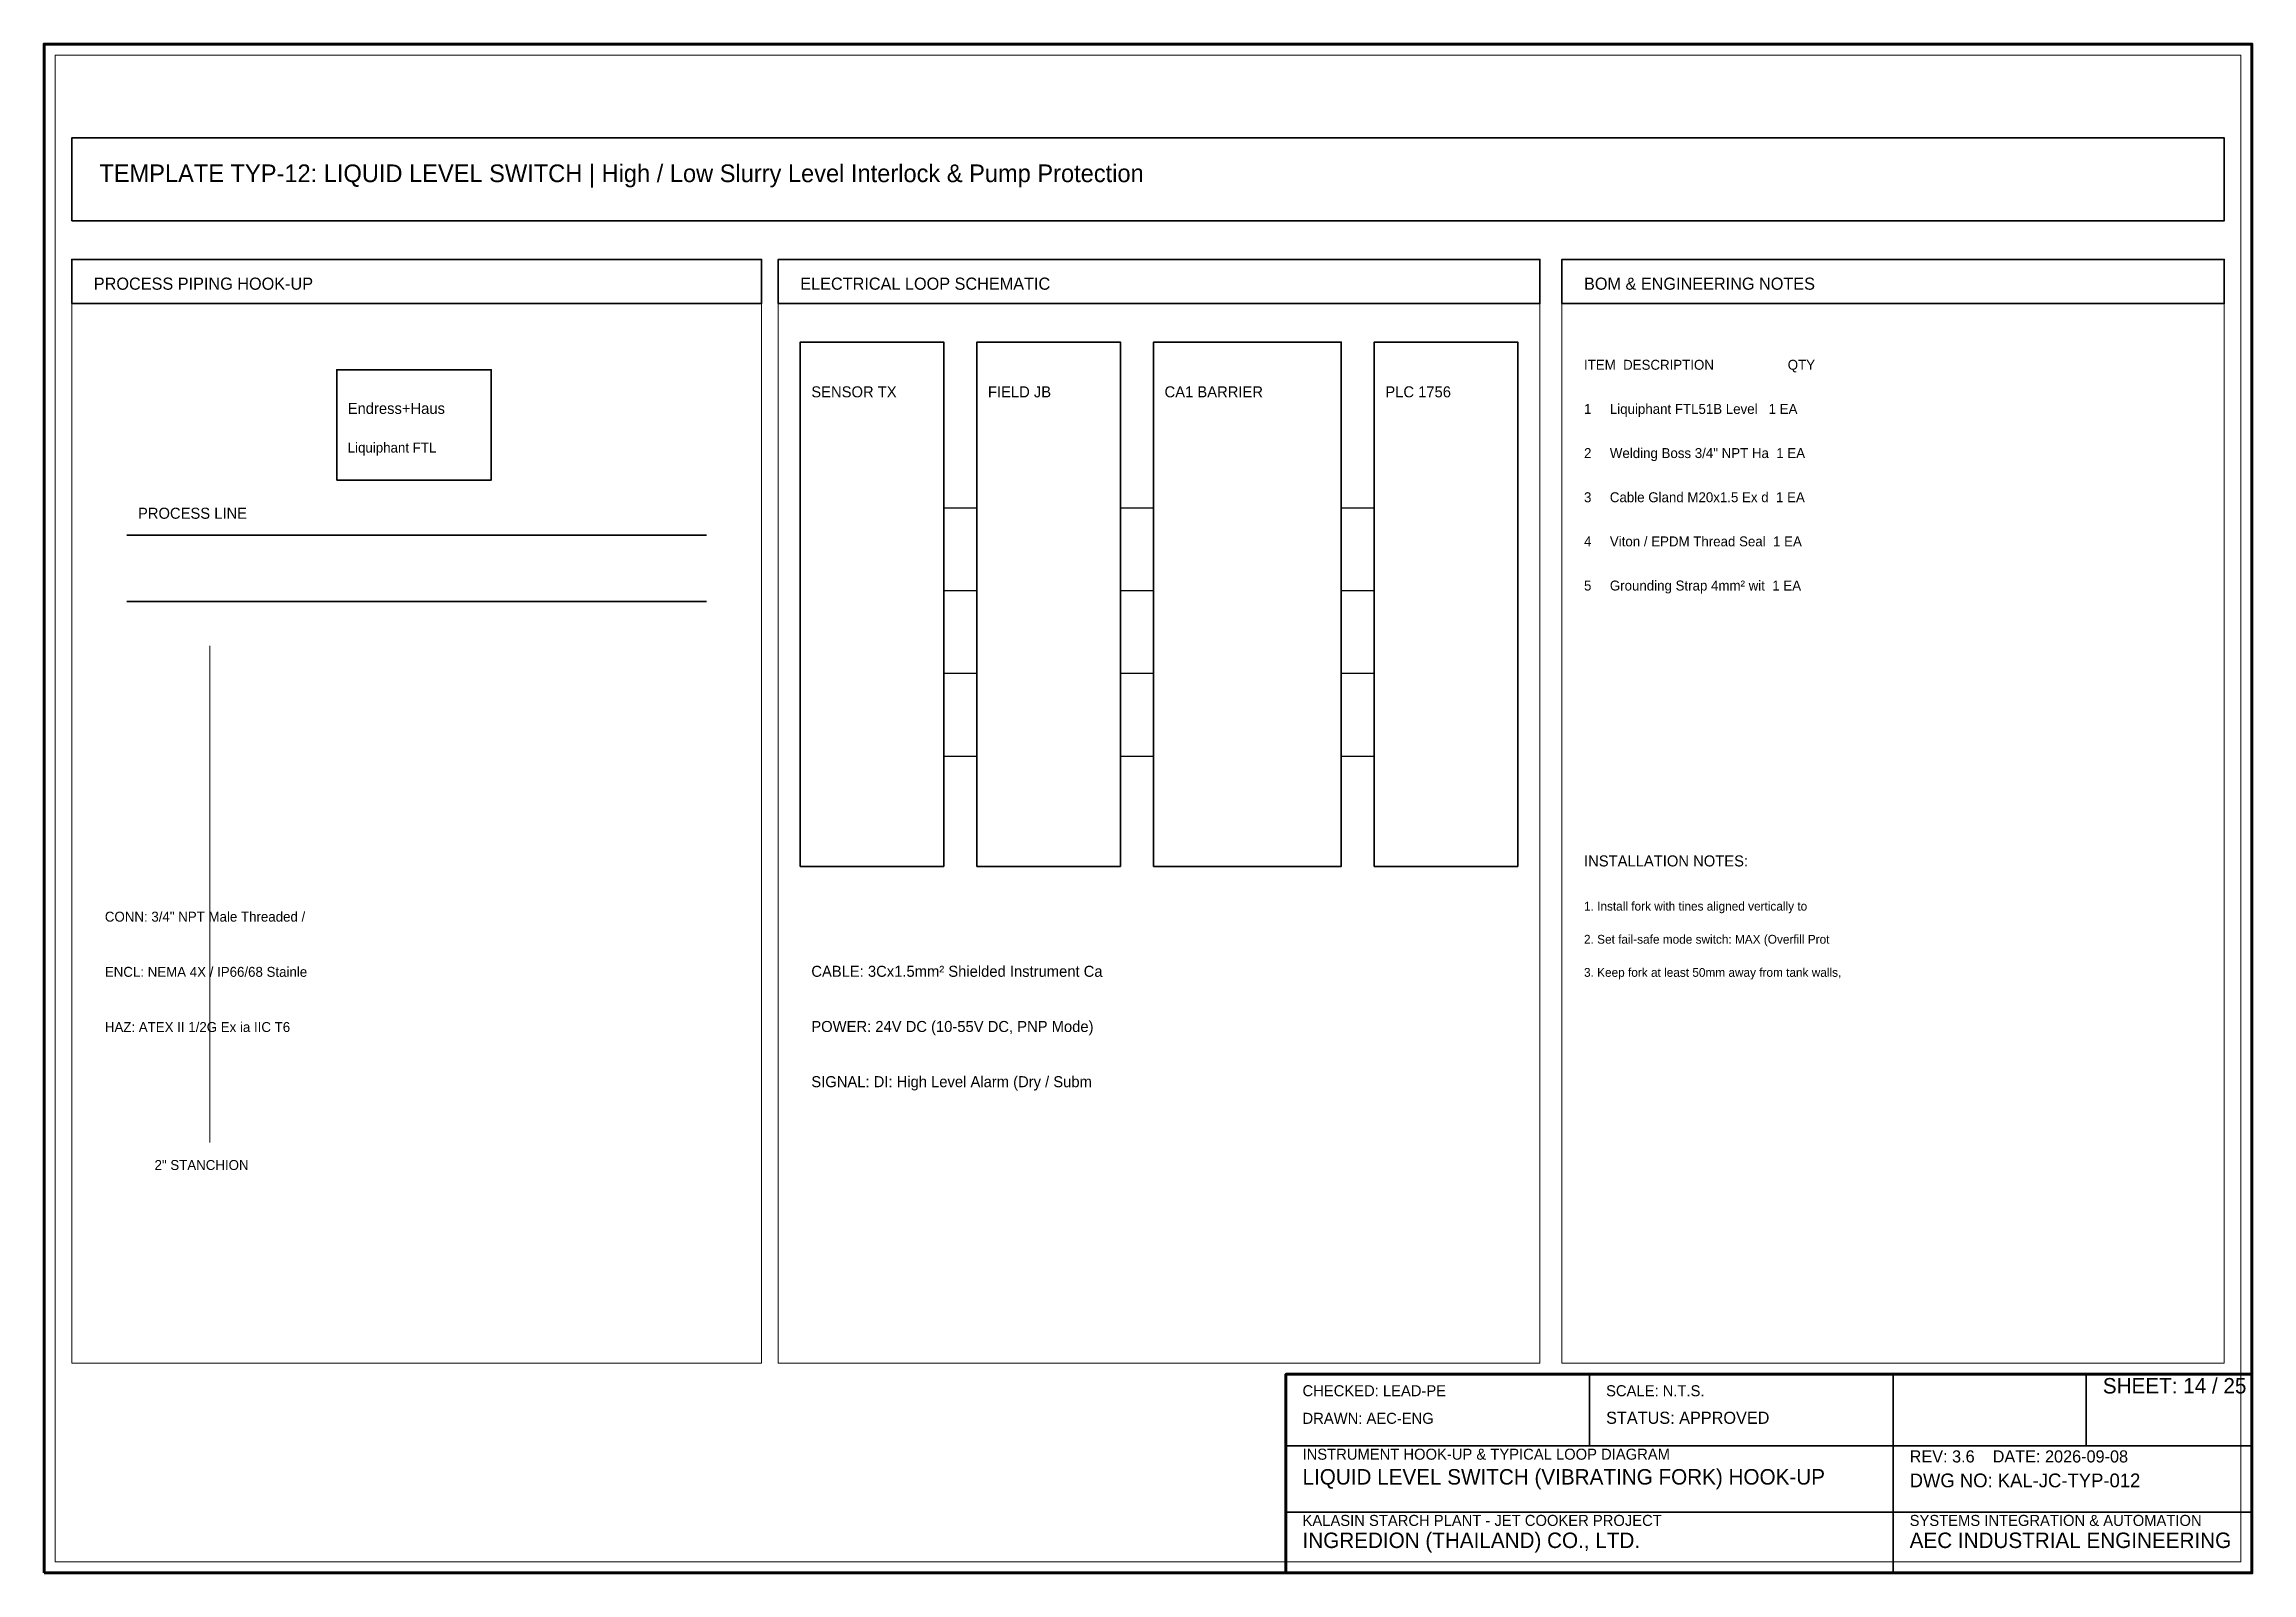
# Model space of a CAD drawing. Header units: millimetres. Extents: x 0 to 2200, y -1280 to 277.
# Drawn here: x 1350 to 1750, y -640 to -363 of the extents above; entities that cross this region are included whole.
import ezdxf

# ---------------------------------------------------------------- set-up
doc = ezdxf.new("R2010")
doc.units = ezdxf.units.MM
for name, color, linetype, lineweight in [('0_BORDER', 7, 'Continuous', 70), ('0_TITLE_BLOCK', 4, 'Continuous', 35), ('IE-CABLE', 6, 'Continuous', 25), ('IE-EQUIP', 2, 'Continuous', 35), ('IE-WIRE', 1, 'Continuous', 25), ('IS_BARRIERS', 140, 'Continuous', 35), ('NOTATIONS', 8, 'Continuous', 18), ('TER', 3, 'Continuous', 35), ('TEXTS', 7, 'Continuous', 25)]:
    doc.layers.add(name, color=color, linetype=linetype, lineweight=lineweight)

msp = doc.modelspace()

# ---------------------------------------------------------------- texts
at = {"layer": '0_TITLE_BLOCK'}
for s, height, p in [('TEMPLATE TYP-12: LIQUID LEVEL SWITCH | High / Low Slurry Level Interlock & Pump Protection', 3.2, (1360, -388)), ('PROCESS PIPING HOOK-UP', 2.2, (1359, -407.5)), ('ELECTRICAL LOOP SCHEMATIC', 2.2, (1487, -407.5)), ('BOM & ENGINEERING NOTES', 2.2, (1629, -407.5)), ('ITEM  DESCRIPTION                    QTY', 1.8, (1629, -422)), ('INSTALLATION NOTES:', 2, (1629, -512)), ('SHEET: 14 / 25', 2.8, (1723, -607.5)), ('STATUS: APPROVED', 2.2, (1633, -613)), ('LIQUID LEVEL SWITCH (VIBRATING FORK) HOOK-UP ', 2.8, (1578, -624)), ('INGREDION (THAILAND) CO., LTD.', 2.8, (1578, -635.5)), ('AEC INDUSTRIAL ENGINEERING', 2.8, (1688, -635.5))]:
    msp.add_text(s, height=height, dxfattribs=at).set_placement(p)
at = {"layer": 'IE-CABLE'}
msp.add_text('CABLE: 3Cx1.5mm² Shielded Instrument Ca', height=2, dxfattribs=at).set_placement((1489, -532))
at = {"layer": 'NOTATIONS'}
for s, height, p in [('Liquiphant FTL', 1.8, (1405, -437)), ('1. Install fork with tines aligned vertically to', 1.6, (1629, -520)), ('2. Set fail-safe mode switch: MAX (Overfill Prot', 1.6, (1629, -526)), ('3. Keep fork at least 50mm away from tank walls,', 1.6, (1629, -532)), ('2" STANCHION', 1.8, (1370, -567))]:
    msp.add_text(s, height=height, dxfattribs=at).set_placement(p)
at = {"layer": 'TER'}
msp.add_text('FIELD JB', height=2, dxfattribs=at).set_placement((1521, -427))
at = {"layer": 'TEXTS'}
for s, height, p in [('Endress+Haus', 2, (1405, -430)), ('SENSOR TX', 2, (1489, -427)), ('CA1 BARRIER', 2, (1553, -427)), ('PLC 1756', 2, (1593, -427)), ('1     Liquiphant FTL51B Level   1 EA', 1.8, (1629, -430)), ('2     Welding Boss 3/4" NPT Ha  1 EA', 1.8, (1629, -438)), ('PROCESS LINE', 2, (1367, -449)), ('3     Cable Gland M20x1.5 Ex d  1 EA', 1.8, (1629, -446)), ('4     Viton / EPDM Thread Seal  1 EA', 1.8, (1629, -454)), ('5     Grounding Strap 4mm² wit  1 EA', 1.8, (1629, -462)), ('CONN: 3/4" NPT Male Threaded / ', 1.8, (1361, -522)), ('ENCL: NEMA 4X / IP66/68 Stainle', 1.8, (1361, -532)), ('POWER: 24V DC (10-55V DC, PNP Mode)', 2, (1489, -542)), ('HAZ: ATEX II 1/2G Ex ia IIC T6', 1.8, (1361, -542)), ('SIGNAL: DI: High Level Alarm (Dry / Subm', 2, (1489, -552)), ('CHECKED: LEAD-PE', 2, (1578, -608)), ('SCALE: N.T.S.', 2, (1633, -608)), ('DRAWN: AEC-ENG', 2, (1578, -613)), ('INSTRUMENT HOOK-UP & TYPICAL LOOP DIAGRAM', 2, (1578, -619.5)), ('REV: 3.6    DATE: 2026-09-08', 2.2, (1688, -620)), ('DWG NO: KAL-JC-TYP-012', 2.5, (1688, -624.5)), ('KALASIN STARCH PLANT - JET COOKER PROJECT', 2, (1578, -631.5)), ('SYSTEMS INTEGRATION & AUTOMATION', 2, (1688, -631.5))]:
    msp.add_text(s, height=height, dxfattribs=at).set_placement(p)

# ---------------------------------------------------------------- linework, layer by layer
at = {"layer": '0_BORDER'}
for points in [[(1350, -640), (1750, -640), (1750, -363), (1350, -363)], [(1575, -640), (1750, -640), (1750, -604), (1575, -604)]]:
    msp.add_lwpolyline(points, close=True, dxfattribs=at)
at = {"layer": '0_TITLE_BLOCK'}
for p, q in [((1630, -617), (1630, -604)), ((1685, -617), (1685, -604)), ((1720, -617), (1720, -604)), ((1575, -617), (1750, -617)), ((1685, -640), (1685, -617)), ((1575, -629), (1750, -629))]:
    msp.add_line(p, q, dxfattribs=at)
for points in [[(1355, -410), (1480, -410), (1480, -402), (1355, -402)], [(1483, -410), (1621, -410), (1621, -402), (1483, -402)], [(1625, -410), (1745, -410), (1745, -402), (1625, -402)]]:
    msp.add_lwpolyline(points, close=True, dxfattribs=at)
at = {"layer": 'IE-CABLE'}
for p, q in [((1545, -447), (1551, -447)), ((1545, -462), (1551, -462)), ((1545, -477), (1551, -477)), ((1545, -492), (1551, -492))]:
    msp.add_line(p, q, dxfattribs=at)
at = {"layer": 'IE-EQUIP'}
for p, q in [((1365, -452), (1470, -452)), ((1365, -464), (1470, -464))]:
    msp.add_line(p, q, dxfattribs=at)
for points in [[(1355, -395), (1745, -395), (1745, -380), (1355, -380)], [(1487, -512), (1513, -512), (1513, -417), (1487, -417)], [(1591, -512), (1617, -512), (1617, -417), (1591, -417)], [(1403, -442), (1431, -442), (1431, -422), (1403, -422)]]:
    msp.add_lwpolyline(points, close=True, dxfattribs=at)
at = {"layer": 'IE-WIRE'}
for p, q in [((1513, -447), (1519, -447)), ((1585, -447), (1591, -447)), ((1513, -462), (1519, -462)), ((1585, -462), (1591, -462)), ((1513, -477), (1519, -477)), ((1585, -477), (1591, -477)), ((1513, -492), (1519, -492)), ((1585, -492), (1591, -492))]:
    msp.add_line(p, q, dxfattribs=at)
at = {"layer": 'IS_BARRIERS'}
msp.add_lwpolyline([(1551, -512), (1585, -512), (1585, -417), (1551, -417)], close=True, dxfattribs=at)
at = {"layer": 'NOTATIONS'}
msp.add_line((1380, -562), (1380, -472), dxfattribs=at)
for points in [[(1352, -638), (1748, -638), (1748, -365), (1352, -365)], [(1355, -602), (1480, -602), (1480, -402), (1355, -402)], [(1483, -602), (1621, -602), (1621, -402), (1483, -402)], [(1625, -602), (1745, -602), (1745, -402), (1625, -402)]]:
    msp.add_lwpolyline(points, close=True, dxfattribs=at)
at = {"layer": 'TER'}
msp.add_lwpolyline([(1519, -512), (1545, -512), (1545, -417), (1519, -417)], close=True, dxfattribs=at)

msp.set_redraw_order([(e.dxf.handle, doc.entitydb.next_handle()) for e in msp.query("TEXT MTEXT ATTDEF DIMENSION ARC_DIMENSION")])  # texts and dimensions are drawn at this point

doc.saveas('drawing.dxf')
